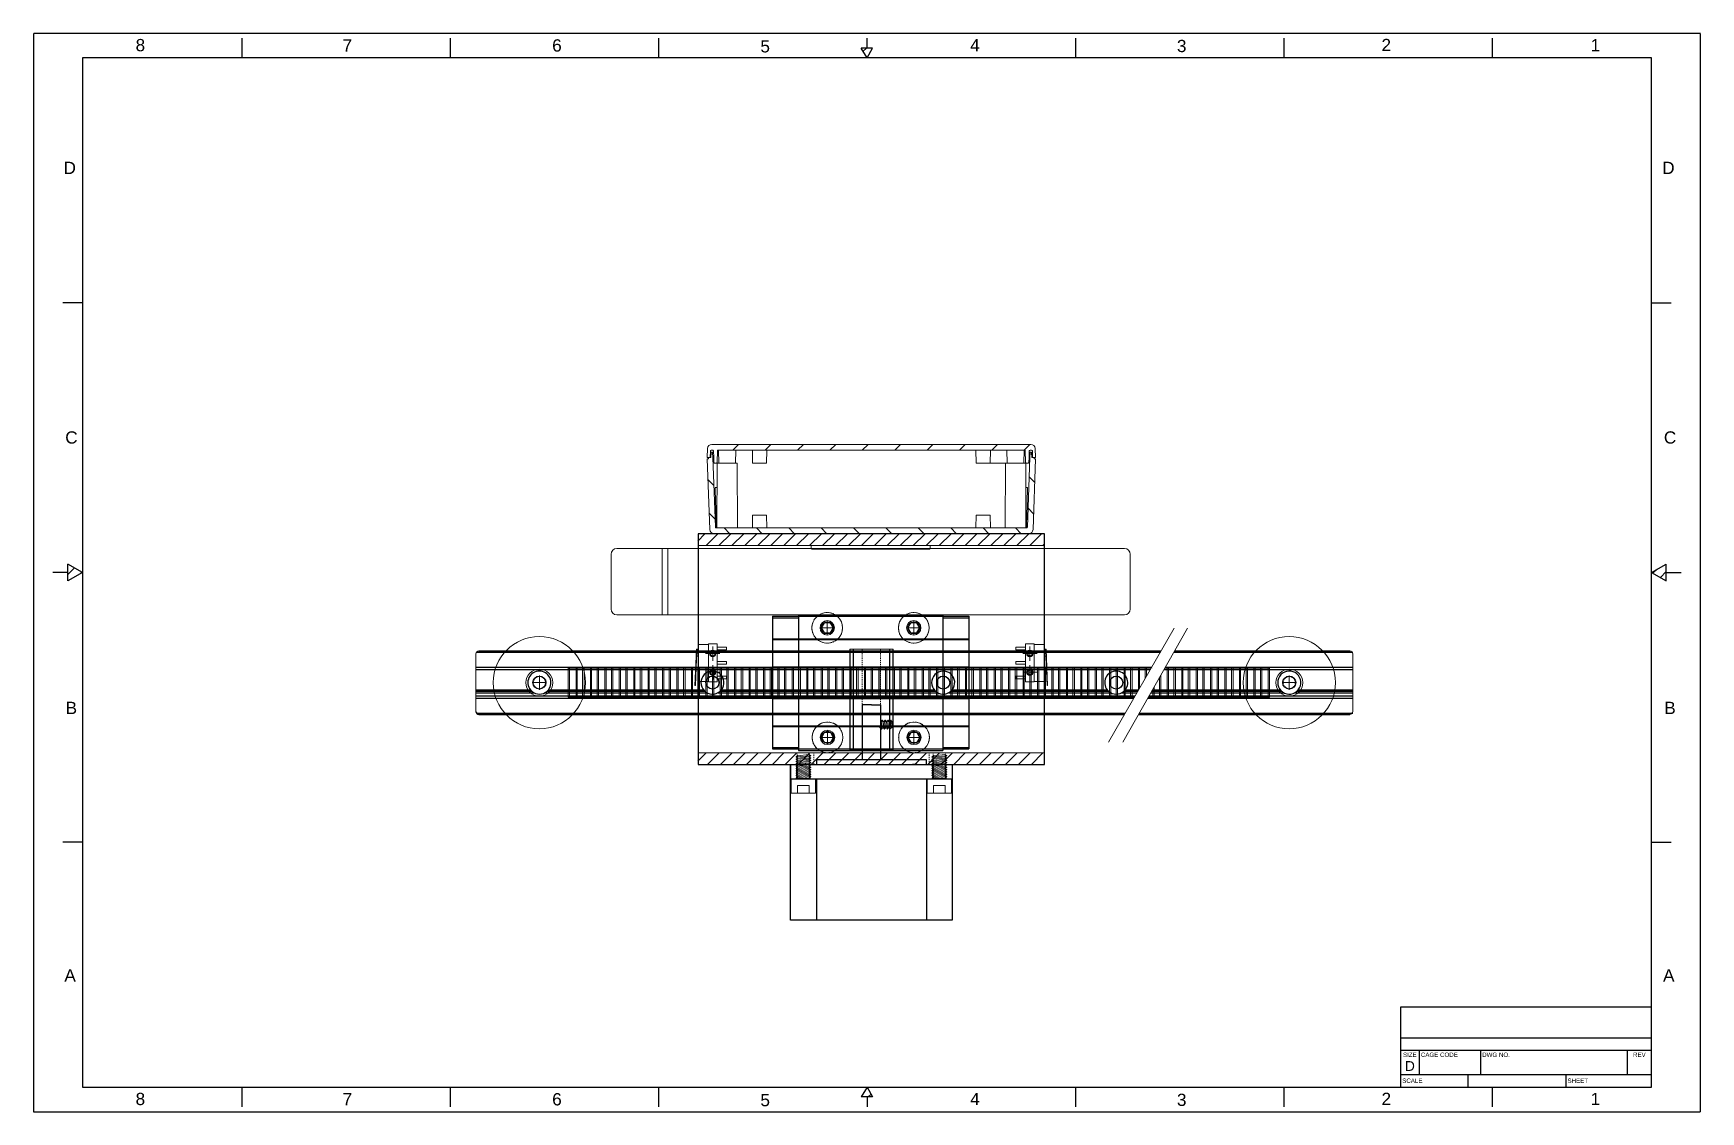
# Model space of a CAD drawing. Header units: millimetres. Extents: x -784753 to 2894, y -738 to 77802.
# Drawn here: x 1672 to 2250, y 1583 to 1957 of the extents above; entities that cross this region are included whole.
import ezdxf
from ezdxf.enums import TextEntityAlignment as Align

# ---------------------------------------------------------------- set-up
doc = ezdxf.new("R2010")
doc.units = ezdxf.units.MM
for name, pattern in [('CHAIN', [0.7087, 0.4724, -0.0591, 0.1181, -0.0591]), ('HIDDEN2', [0.1875, 0.125, -0.0625]), ('phl_center', [0.75, 0.4, -0.35]), ('phl_thick', [0])]:
    doc.linetypes.add(name, pattern=pattern)
doc.layers.add('1', color=253, linetype='Continuous', plot=False)
doc.layers.add('2', color=251, linetype='Continuous', plot=False)
doc.layers.add('DEFAULT', color=7, linetype='Continuous')
doc.layers.add('projection', color=7, linetype='Continuous')
doc.layers.add('Hatch (ANSI)', color=9, linetype='Continuous', lineweight=9)
doc.layers.add('Visible (ANSI)', color=7, linetype='Continuous', lineweight=18)
doc.styles.add('ARIAL_TTF', font='arial.ttf')

# ---------------------------------------------------------------- blocks, each defined once
blk = doc.blocks.new('MICROSWITCH-LEFT')
at = {"lineweight": 0}
for p, q in [((1274.55, 135.46), (1274.55, 131.96)), ((1274.55, 135.46), (1287.35, 135.46)), ((1288.75, 136.66), (1276.19, 136.12)), ((1276.19, 135.46), (1276.19, 136.12)), ((1276.39, 135.46), (1276.19, 135.46)), ((1276.39, 135.96), (1288.75, 136.46)), ((1276.39, 135.96), (1276.39, 135.46)), ((1277.57, 135.46), (1277.57, 135.81)), ((1277.77, 136.01), (1278.45, 136.01)), ((1278.65, 135.81), (1278.65, 135.46)), ((1287.35, 135.46), (1287.35, 131.96)), ((1288.75, 136.46), (1288.75, 136.66)), ((1274.35, 128.96), (1274.35, 131.96)), ((1287.55, 131.96), (1274.35, 131.96)), ((1274.55, 128.96), (1274.35, 128.96)), ((1274.55, 128.96), (1287.35, 128.96)), ((1280.95, 128.96), (1275.15, 128.96)), ((1275.5, 125.66), (1275.5, 128.96)), ((1280.95, 128.96), (1275.95, 128.96)), ((1275.95, 128.96), (1276.4, 128.96)), ((1276.4, 128.96), (1276.4, 125.66)), ((1280.95, 128.96), (1277.7, 128.96)), ((1280.5, 125.66), (1280.5, 128.96)), ((1280.95, 128.96), (1286.03, 128.96)), ((1280.95, 128.96), (1284.2, 128.96)), ((1281.4, 125.66), (1281.4, 128.96)), ((1285.58, 125.66), (1285.58, 128.96)), ((1286.48, 125.66), (1286.48, 128.96)), ((1287.35, 128.96), (1287.55, 128.96)), ((1287.35, 128.96), (1287.55, 128.96)), ((1287.55, 128.96), (1287.55, 131.96)), ((1275.95, 125.66), (1275.5, 125.66)), ((1276.4, 125.66), (1275.95, 125.66)), ((1280.95, 125.66), (1280.5, 125.66)), ((1280.95, 125.66), (1281.4, 125.66)), ((1286.03, 125.66), (1285.58, 125.66)), ((1286.03, 125.66), (1286.48, 125.66))]:
    blk.add_line(p, q, dxfattribs=at)
for centre in [(1277.7, 130.46), (1284.2, 130.46)]:
    blk.add_circle(centre, 1.1, dxfattribs=at)
for centre, start, end in [((1277.77, 135.81), 90, 180), ((1278.45, 135.81), 0, 90)]:
    blk.add_arc(centre, 0.2, start, end, dxfattribs=at)
blk = doc.blocks.new('ALUMIINIPUTKI-80X80-BOTTOMS')
at = {"layer": 'Hatch (ANSI)', "lineweight": 0}
h = blk.add_hatch(dxfattribs=at)
h.set_pattern_fill('ANSI31', color=256, style=0)
h.set_pattern_definition([(45, (83.8435, -284.888), (-2.245064, 2.245064), [])])
h.paths.add_polyline_path([(1312.97, -28.4), (1312.97, -32.52), (1432.97, -32.52), (1432.97, -28.4)])
h = blk.add_hatch(dxfattribs=at)
h.set_pattern_fill('ANSI31', color=256, style=0)
h.set_pattern_definition([(45, (83.9536, -284.888), (-2.245064, 2.245064), [])])
h.paths.add_polyline_path([(1433.08, -104.38), (1313.08, -104.38), (1313.08, -108.4), (1433.08, -108.4)])
for p, q in [((1433.19, -28.4), (1313.19, -28.4)), ((1313.19, -28.4), (1313.19, -108.4)), ((1433.19, -108.4), (1433.19, -28.4)), ((1313.19, -108.4), (1433.19, -108.4))]:
    blk.add_line(p, q)
at = {"color": 0, "lineweight": 0}
for p, q in [((1355.39, -61.04), (1360.39, -61.04)), ((1357.89, -58.54), (1357.89, -63.54)), ((1385.39, -61.04), (1390.39, -61.04)), ((1387.89, -58.54), (1387.89, -63.54)), ((1318.19, -67.46), (1318.19, -72.46)), ((1428.19, -67.46), (1428.19, -72.46)), ((1315.69, -69.96), (1320.69, -69.96)), ((1318.19, -73.96), (1318.19, -78.96)), ((1425.69, -69.96), (1430.69, -69.96)), ((1428.19, -73.96), (1428.19, -78.96)), ((1315.69, -76.46), (1320.69, -76.46)), ((1425.69, -76.46), (1430.69, -76.46)), ((1357.97, -96.54), (1357.97, -101.54)), ((1387.97, -96.54), (1387.97, -101.54)), ((1355.47, -99.04), (1360.47, -99.04)), ((1385.47, -99.04), (1390.47, -99.04))]:
    blk.add_line(p, q, dxfattribs=at)
at = {"lineweight": 0}
for p, q in [((1349.62, -108.4), (1347.12, -108.4)), ((1349.62, -108.4), (1352.12, -108.4)), ((1373.19, -108.4), (1353.19, -108.4)), ((1373.19, -108.4), (1393.19, -108.4)), ((1396.76, -108.4), (1394.26, -108.4)), ((1396.76, -108.4), (1399.26, -108.4)), ((1428.19, -104.38), (1427.19, -104.38)), ((1428.19, -104.38), (1429.19, -104.38))]:
    blk.add_line(p, q, dxfattribs=at)
at = {"linetype": 'phl_center', "lineweight": 0}
for p, q in [((1347.52, -108.4), (1347.52, -104.38)), ((1351.72, -108.4), (1351.72, -104.38)), ((1353.19, -108.4), (1353.19, -104.38)), ((1393.19, -108.4), (1393.19, -104.38)), ((1394.66, -108.4), (1394.66, -104.38)), ((1398.86, -108.4), (1398.86, -104.38))]:
    blk.add_line(p, q, dxfattribs=at)
for centre in [(1357.89, -61.04), (1387.89, -61.04), (1357.97, -99.04), (1387.97, -99.04)]:
    blk.add_circle(centre, 5.32, dxfattribs=at)
at = {"lineweight": 0}
for centre, radius in [((1357.89, -61.04), 2.5), ((1387.89, -61.04), 2.5), ((1318.19, -69.96), 0.8), ((1428.19, -69.96), 0.8), ((1318.19, -76.46), 0.8), ((1428.19, -76.46), 0.8), ((1357.97, -99.04), 2.5), ((1387.97, -99.04), 2.5)]:
    blk.add_circle(centre, radius, dxfattribs=at)
at = {"layer": 'Hatch (ANSI)', "linetype": 'CHAIN', "lineweight": 0}
blk.add_line((1312.97, -32.52), (1432.97, -32.52), dxfattribs=at)
at = {"layer": 'Hatch (ANSI)', "lineweight": 0}
blk.add_line((1312.97, -104.38), (1432.97, -104.38), dxfattribs=at)
blk = doc.blocks.new('kh56_askelmoottori_left')
for p, q in [((184.25, 0), (184.25, 56)), ((184.25, 56), (238.25, 56)), ((184.25, 51.57), (184.25, 53.82)), ((189.25, 0), (189.25, 56)), ((189.25, 53.82), (189.25, 49.32)), ((238.25, 56), (238.25, 0)), ((184.25, 47.1), (182.65, 47.1)), ((182.65, 47.1), (182.65, 9)), ((184.25, 28), (184.25, 47.1)), ((189.25, 47.1), (238.25, 47.1)), ((184.25, 24.82), (184.25, 43.88)), ((184.25, 43.88), (184.25, 42.28)), ((184.25, 28), (184.25, 38.41)), ((163.65, 28), (163.65, 31.18)), ((163.65, 31.18), (182.65, 31.18)), ((163.65, 28), (163.65, 24.82)), ((163.65, 24.82), (182.65, 24.82)), ((182.65, 9), (184.25, 9)), ((184.25, 4.43), (184.25, 6.68)), ((189.25, 9), (238.25, 9)), ((189.25, 6.68), (189.25, 2.18)), ((238.25, 0), (184.25, 0)), ((184.25, 0), (189.25, 0))]:
    blk.add_line(p, q)
at = {"linetype": 'phl_center'}
for p, q in [((184.25, 53.82), (189.25, 53.82)), ((189.25, 49.32), (184.25, 49.32)), ((184.25, 6.68), (189.25, 6.68)), ((189.25, 2.18), (184.25, 2.18))]:
    blk.add_line(p, q, dxfattribs=at)
blk = doc.blocks.new('HAMMOND-1591XXBTBU-LEFT')
at = {"layer": 'Hatch (ANSI)'}
h = blk.add_hatch(dxfattribs=at)
h.set_pattern_fill('ANSI31', color=256, scale=63.5, style=0)
h.set_pattern_definition([(45, (-524.946, -268.1784), (-5.61266, 5.61266), [])])
edge = h.paths.add_edge_path()
edge.add_ellipse((1.5, -0.05), major_axis=(0, 1.5), ratio=1, start_angle=0, end_angle=88)
edge.add_line((0, 0), (-0.11, -3.05))
edge.add_line((-0.11, -3.05), (0.38, -3.05))
edge.add_line((0.38, -3.05), (0.89, -3.05))
edge.add_line((0.89, -3.05), (0.99, -0.79))
edge.add_ellipse((1.24, -0.8), major_axis=(-0.25, 0.011), ratio=1, start_angle=272.5, end_angle=360, ccw=False)
edge.add_line((1.24, -0.55), (1.79, -0.55))
edge.add_ellipse((1.79, -0.8), major_axis=(0, 0.25), ratio=1, start_angle=272.5, end_angle=360, ccw=False)
edge.add_line((2.04, -0.79), (2.14, -3.05))
edge.add_line((2.14, -3.05), (2.2, -4.81))
edge.add_ellipse((2.45, -4.8), major_axis=(0.25, 0.009), ratio=1, start_angle=180, end_angle=268)
edge.add_line((2.45, -5.05), (3.08, -5.05))
edge.add_ellipse((3.08, -4.8), major_axis=(0, -0.25), ratio=1, start_angle=0, end_angle=88)
edge.add_line((3.33, -4.81), (3.48, -0.55))
edge.add_line((3.48, -0.55), (110.12, -0.55))
edge.add_line((110.12, -0.55), (110.27, -4.81))
edge.add_ellipse((110.52, -4.8), major_axis=(0.25, 0.009), ratio=1, start_angle=180, end_angle=268)
edge.add_line((110.52, -5.05), (111.15, -5.05))
edge.add_ellipse((111.15, -4.8), major_axis=(0, -0.25), ratio=1, start_angle=0, end_angle=88)
edge.add_line((111.4, -4.81), (111.46, -3.05))
edge.add_line((111.46, -3.05), (111.56, -0.79))
edge.add_ellipse((111.81, -0.8), major_axis=(-0.25, 0.011), ratio=1, start_angle=272.5, end_angle=360, ccw=False)
edge.add_line((111.81, -0.55), (112.36, -0.55))
edge.add_ellipse((112.36, -0.8), major_axis=(0, 0.25), ratio=1, start_angle=272.5, end_angle=360, ccw=False)
edge.add_line((112.61, -0.79), (112.71, -3.05))
edge.add_line((112.71, -3.05), (113.23, -3.05))
edge.add_line((113.23, -3.05), (113.71, -3.05))
edge.add_line((113.71, -3.05), (113.6, 0))
edge.add_ellipse((112.1, -0.05), major_axis=(0.05, -1.5), ratio=1, start_angle=90, end_angle=178)
edge.add_line((112.1, 1.45), (1.5, 1.45))
h = blk.add_hatch(dxfattribs=at)
h.set_pattern_fill('ANSI31', color=256, scale=63.5, angle=-90, style=0)
h.set_pattern_definition([(-45, (-524.946, -268.1784), (5.61266, 5.61266), [])])
edge = h.paths.add_edge_path()
edge.add_line((113.23, -3.55), (113.23, -3.05))
edge.add_line((113.23, -3.05), (112.71, -3.05))
edge.add_line((112.71, -3.05), (112.48, -3.05))
edge.add_line((112.48, -3.05), (112.33, -1.42))
edge.add_ellipse((112.21, -1.43), major_axis=(0.125, 0.011), ratio=1, start_angle=360, end_angle=445)
edge.add_line((112.21, -1.3), (111.99, -1.3))
edge.add_ellipse((111.99, -1.43), major_axis=(0, 0.125), ratio=1, start_angle=0, end_angle=85)
edge.add_line((111.87, -1.42), (111.73, -3.05))
edge.add_line((111.73, -3.05), (110.88, -27.31))
edge.add_ellipse((110.63, -27.3), major_axis=(-0.009, -0.25), ratio=1, start_angle=2, end_angle=90, ccw=False)
edge.add_line((110.63, -27.55), (2.97, -27.55))
edge.add_ellipse((2.97, -27.3), major_axis=(-0.25, 0), ratio=1, start_angle=2, end_angle=90, ccw=False)
edge.add_line((2.72, -27.31), (1.88, -3.05))
edge.add_line((1.88, -3.05), (1.73, -1.42))
edge.add_ellipse((1.61, -1.43), major_axis=(0.125, 0.011), ratio=1, start_angle=360, end_angle=445)
edge.add_line((1.61, -1.3), (1.39, -1.3))
edge.add_ellipse((1.39, -1.43), major_axis=(0, 0.125), ratio=1, start_angle=0, end_angle=85)
edge.add_line((1.27, -1.42), (1.13, -3.05))
edge.add_line((1.13, -3.05), (0.89, -3.05))
edge.add_line((0.89, -3.05), (0.38, -3.05))
edge.add_line((0.38, -3.05), (0.38, -3.55))
edge.add_line((0.38, -3.55), (-0.11, -3.55))
edge.add_line((-0.11, -3.55), (0.75, -28.1))
edge.add_ellipse((2.25, -28.05), major_axis=(-0.05, 1.5), ratio=1, start_angle=90, end_angle=178)
edge.add_line((2.25, -29.55), (111.35, -29.55))
edge.add_ellipse((111.35, -28.05), major_axis=(0, -1.5), ratio=1, start_angle=0, end_angle=88)
edge.add_line((112.85, -28.1), (113.71, -3.55))
edge.add_line((113.71, -3.55), (113.23, -3.55))
at = {"layer": 'Visible (ANSI)'}
for p, q in [((0, 0), (-0.11, -3.05)), ((112.1, 1.45), (1.5, 1.45)), ((113.71, -3.05), (113.6, 0)), ((-0.11, -3.05), (0.89, -3.05)), ((0.38, -3.55), (-0.11, -3.55)), ((-0.11, -3.55), (0.75, -28.1)), ((1.13, -3.05), (0.38, -3.05)), ((0.38, -3.05), (0.38, -3.55)), ((0.89, -3.05), (0.99, -0.79)), ((1.27, -1.42), (1.13, -3.05)), ((1.24, -0.55), (1.79, -0.55)), ((1.61, -1.3), (1.39, -1.3)), ((2.07, -1.3), (1.61, -1.3)), ((1.88, -3.05), (1.73, -1.42)), ((2.72, -27.31), (1.88, -3.05)), ((1.88, -3.05), (2.14, -3.05)), ((2.04, -0.79), (2.14, -3.05)), ((2.14, -3.05), (2.2, -4.81)), ((2.45, -5.05), (3.08, -5.05)), ((3.08, -5.05), (3.3, -5.05)), ((3.3, -5.05), (3.2, -27.55)), ((3.3, -5.05), (10.3, -5.05)), ((3.33, -4.81), (3.48, -0.55)), ((3.48, -0.55), (110.12, -0.55)), ((3.88, -5.05), (3.8, -0.55)), ((9.72, -5.05), (9.8, -0.55)), ((10.3, -5.05), (10.4, -27.55)), ((15.63, -5.05), (15.55, -0.55)), ((20.47, -5.05), (15.63, -5.05)), ((20.47, -5.05), (20.55, -0.55)), ((93.13, -5.05), (93.05, -0.55)), ((97.97, -5.05), (93.13, -5.05)), ((97.97, -5.05), (98.05, -0.55)), ((97.97, -5.05), (103.3, -5.05)), ((103.3, -5.05), (103.2, -27.55)), ((103.3, -5.05), (110.3, -5.05)), ((103.88, -5.05), (103.8, -0.55)), ((109.72, -5.05), (109.8, -0.55)), ((110.12, -0.55), (110.27, -4.81)), ((110.3, -5.05), (110.4, -27.55)), ((110.3, -5.05), (110.52, -5.05)), ((110.52, -5.05), (111.15, -5.05)), ((111.73, -3.05), (110.88, -27.31)), ((111.4, -4.81), (111.46, -3.05)), ((111.46, -3.05), (111.56, -0.79)), ((111.46, -3.05), (111.73, -3.05)), ((111.99, -1.3), (111.54, -1.3)), ((111.87, -1.42), (111.73, -3.05)), ((111.81, -0.55), (112.36, -0.55)), ((112.21, -1.3), (111.99, -1.3)), ((112.48, -3.05), (112.33, -1.42)), ((113.23, -3.05), (112.48, -3.05)), ((112.61, -0.79), (112.71, -3.05)), ((112.71, -3.05), (113.71, -3.05)), ((112.85, -28.1), (113.71, -3.55)), ((113.23, -3.55), (113.23, -3.05)), ((113.71, -3.55), (113.23, -3.55)), ((3.26, -13.55), (2.66, -13.55)), ((110.94, -13.55), (110.34, -13.55)), ((15.63, -23.05), (15.55, -27.55)), ((15.63, -23.05), (20.47, -23.05)), ((20.47, -23.05), (20.55, -27.55)), ((93.13, -23.05), (93.05, -27.55)), ((93.13, -23.05), (97.97, -23.05)), ((97.97, -23.05), (98.05, -27.55)), ((110.63, -27.55), (2.97, -27.55)), ((2.25, -29.55), (111.35, -29.55))]:
    blk.add_line(p, q, dxfattribs=at)
at = {"layer": 'Visible (ANSI)', "flags": 128}
for points in [[(3.18, -27.55), (3.17, -27.55), (3.16, -27.55), (3.15, -27.55), (3.14, -27.54), (3.13, -27.54), (3.12, -27.54), (3.11, -27.53), (3.1, -27.52), (3.09, -27.51), (3.08, -27.5), (3.07, -27.5), (3.06, -27.48), (3.05, -27.47), (3.04, -27.46), (3.04, -27.45), (3.03, -27.44), (3.02, -27.42), (3.02, -27.41), (3.01, -27.39), (3.01, -27.38), (3.01, -27.36), (3.01, -27.35), (3, -27.33), (3, -27.31)], [(110.6, -27.31), (110.6, -27.33), (110.6, -27.35), (110.59, -27.36), (110.59, -27.38), (110.59, -27.39), (110.58, -27.41), (110.58, -27.42), (110.57, -27.44), (110.57, -27.45), (110.56, -27.46), (110.55, -27.47), (110.54, -27.48), (110.53, -27.5), (110.53, -27.5), (110.52, -27.51), (110.51, -27.52), (110.5, -27.53), (110.49, -27.54), (110.47, -27.54), (110.46, -27.54), (110.45, -27.55), (110.44, -27.55), (110.43, -27.55), (110.42, -27.55)]]:
    blk.add_lwpolyline(points, dxfattribs=at)
at = {"layer": 'Visible (ANSI)'}
for centre, radius, start, end in [((1.5, -0.05), 1.5, 90, 178), ((112.1, -0.05), 1.5, 2, 90), ((1.24, -0.8), 0.25, 90, 177.5), ((1.39, -1.43), 0.125, 90, 175), ((1.61, -1.43), 0.125, 5, 90), ((1.79, -0.8), 0.25, 2.5, 90), ((2.45, -4.8), 0.25, 182, 270), ((3.08, -4.8), 0.25, 270, 358), ((110.52, -4.8), 0.25, 182, 270), ((111.15, -4.8), 0.25, 270, 358), ((111.81, -0.8), 0.25, 90, 177.5), ((111.99, -1.43), 0.125, 90, 175), ((112.21, -1.43), 0.125, 5, 90), ((112.36, -0.8), 0.25, 2.5, 90), ((2.25, -28.05), 1.5, 182, 270), ((2.97, -27.3), 0.25, 182, 270), ((110.63, -27.3), 0.25, 270, 358), ((111.35, -28.05), 1.5, 270, 358)]:
    blk.add_arc(centre, radius, start, end, dxfattribs=at)
for centre, major_axis, start_param, end_param in [((3.73, 1.09), (-2.59, 114.58), 1.698683, 1.821053), ((109.87, 1.09), (2.59, 114.58), 4.462133, 4.584503)]:
    blk.add_ellipse(centre, major_axis=major_axis, ratio=0.012351, start_param=start_param, end_param=end_param, dxfattribs=at)
blk = doc.blocks.new('T5_40mm_hihnaratas_left')
for p, q in [((127.17, -36.68), (92.17, -36.68)), ((92.17, -37.88), (127.17, -37.88)), ((127.17, -51.73), (127.17, -36.68)), ((92.17, -50.53), (127.17, -50.53)), ((92.17, -51.73), (127.17, -51.73))]:
    blk.add_line(p, q)
at = {"lineweight": 0}
for p, q in [((92.17, -44.21), (92.17, -36.68)), ((92.17, -36.68), (92.17, -51.73)), ((127.17, -37.88), (117.17, -37.88)), ((117.17, -41.08), (119.67, -41.08))]:
    blk.add_line(p, q, dxfattribs=at)
at = {"linetype": 'phl_center', "lineweight": 0}
for p, q in [((117.17, -37.88), (117.17, -41.08)), ((119.67, -41.08), (119.67, -37.88)), ((92.17, -41.08), (127.17, -41.08)), ((92.17, -47.43), (127.17, -47.43))]:
    blk.add_line(p, q, dxfattribs=at)
blk = doc.blocks.new('rattaan-lukitus-ruuvi')
at = {"lineweight": 0}
for p, q in [((1010.95, 151.1), (1011.45, 151.6)), ((1010.95, 151.1), (1010.95, 149.04)), ((1011.45, 150.57), (1010.95, 150.57)), ((1011.2, 148.6), (1011.45, 151.6)), ((1011.45, 151.6), (1011.95, 151.1)), ((1011.45, 150.07), (1011.45, 150.57)), ((1011.7, 149.1), (1011.95, 151.1)), ((1011.95, 151.1), (1012.45, 151.6)), ((1012.2, 148.6), (1012.45, 151.6)), ((1012.45, 151.6), (1012.95, 151.1)), ((1012.7, 149.1), (1012.95, 151.1)), ((1012.95, 151.1), (1013.45, 151.6)), ((1013.2, 148.6), (1013.45, 151.6)), ((1013.45, 151.6), (1013.95, 151.1)), ((1013.7, 149.1), (1013.95, 151.1)), ((1013.95, 151.1), (1014.45, 151.6)), ((1014.2, 148.6), (1014.45, 151.6)), ((1014.45, 151.6), (1014.95, 151.1)), ((1014.7, 149.1), (1014.95, 151.1)), ((1011.45, 149.57), (1010.95, 149.57)), ((1010.95, 149.04), (1011.2, 148.6)), ((1011.2, 148.6), (1011.7, 149.1)), ((1011.45, 150.07), (1011.45, 149.57)), ((1011.7, 149.1), (1012.2, 148.6)), ((1012.2, 148.6), (1012.7, 149.1)), ((1012.7, 149.1), (1013.2, 148.6)), ((1013.2, 148.6), (1013.7, 149.1)), ((1013.7, 149.1), (1014.2, 148.6)), ((1014.2, 148.6), (1014.7, 149.1))]:
    blk.add_line(p, q, dxfattribs=at)
for p in [(1011.95, 151.1), (1012.45, 151.6), (1012.95, 151.1), (1013.45, 151.6), (1013.95, 151.1), (1014.45, 151.6), (1014.95, 151.1), (1012.2, 148.6), (1012.7, 149.1), (1013.2, 148.6), (1013.7, 149.1), (1014.2, 148.6), (1014.7, 149.1)]:
    blk.add_point(p, dxfattribs=at)
blk = doc.blocks.new('M5-FLATHEAD-TOP')
at = {"lineweight": 0}
for p, q in [((1017.72, 165.82), (1016.72, 164.09)), ((1016.72, 164.09), (1017.72, 162.36)), ((1019.72, 165.82), (1017.72, 165.82)), ((1017.72, 162.36), (1019.72, 162.36)), ((1020.72, 164.09), (1019.72, 165.82)), ((1019.72, 162.36), (1020.72, 164.09))]:
    blk.add_line(p, q, dxfattribs=at)
blk.add_circle((1018.72, 164.09), 5.32, dxfattribs=at)
for p in [(1016.72, 164.09), (1017.72, 165.82), (1017.72, 162.36), (1019.72, 165.82), (1019.72, 162.36), (1020.72, 164.09)]:
    blk.add_point(p, dxfattribs=at)
blk = doc.blocks.new('M5-bolt-8mm-long')
at = {"lineweight": 0}
for p, q in [((1058.7, 156.75), (1058.7, 148.25)), ((1063.7, 156.75), (1058.7, 156.75)), ((1063.7, 148.25), (1063.7, 156.75)), ((1058.7, 152.5), (1058.7, 154.5)), ((1063.7, 155), (1063.7, 154.5)), ((1063.7, 154.5), (1064.1, 155)), ((1063.7, 154.5), (1064.1, 150.5)), ((1063.7, 152.5), (1063.7, 150)), ((1063.7, 150), (1063.7, 150.5)), ((1063.7, 150), (1064.1, 150.5)), ((1064.1, 155), (1064.5, 154.5)), ((1064.1, 155), (1064.5, 150)), ((1064.1, 150.5), (1064.5, 150)), ((1064.5, 154.5), (1064.9, 155)), ((1064.5, 154.5), (1064.9, 150.5)), ((1064.5, 150), (1064.9, 150.5)), ((1064.9, 155), (1065.3, 154.5)), ((1064.9, 155), (1065.3, 150)), ((1064.9, 150.5), (1065.3, 150)), ((1065.3, 154.5), (1065.7, 155)), ((1065.3, 154.5), (1065.7, 150.5)), ((1065.3, 150), (1065.7, 150.5)), ((1065.7, 155), (1066.1, 154.5)), ((1065.7, 155), (1066.1, 150)), ((1065.7, 150.5), (1066.1, 150)), ((1066.1, 154.5), (1066.5, 155)), ((1066.1, 154.5), (1066.5, 150.5)), ((1066.1, 150), (1066.5, 150.5)), ((1066.5, 155), (1066.9, 154.5)), ((1066.5, 155), (1066.9, 150)), ((1066.5, 150.5), (1066.9, 150)), ((1066.9, 154.5), (1067.3, 155)), ((1066.9, 154.5), (1067.3, 150.5)), ((1066.9, 150), (1067.3, 150.5)), ((1067.3, 155), (1067.7, 154.5)), ((1067.3, 155), (1067.7, 150)), ((1067.3, 150.5), (1067.7, 150)), ((1067.7, 154.5), (1068.1, 155)), ((1067.7, 154.5), (1068.1, 150.5)), ((1067.7, 150), (1068.1, 150.5)), ((1068.1, 155), (1068.5, 154.5)), ((1068.1, 155), (1068.5, 150)), ((1068.1, 150.5), (1068.5, 150)), ((1068.5, 154.5), (1068.9, 155)), ((1068.5, 154.5), (1068.9, 150.5)), ((1068.5, 150), (1068.9, 150.5)), ((1068.9, 155), (1069.3, 154.5)), ((1068.9, 155), (1069.3, 150)), ((1068.9, 150.5), (1069.3, 150)), ((1069.3, 154.5), (1069.7, 155)), ((1069.3, 154.5), (1069.7, 150.5)), ((1069.3, 150), (1069.7, 150.5)), ((1069.7, 155), (1070.1, 154.5)), ((1069.7, 155), (1070.1, 150)), ((1069.7, 150.5), (1070.1, 150)), ((1070.1, 154.5), (1070.5, 155)), ((1070.1, 154.5), (1070.5, 150.5)), ((1070.1, 150), (1070.5, 150.5)), ((1070.5, 155), (1070.9, 154.5)), ((1070.5, 155), (1070.9, 150)), ((1070.5, 150.5), (1070.9, 150)), ((1070.9, 154.5), (1071.3, 155)), ((1070.9, 154.5), (1071.3, 150.5)), ((1070.9, 150), (1071.3, 150.5)), ((1071.3, 155), (1071.7, 154.5)), ((1071.3, 155), (1071.7, 150)), ((1071.3, 150.5), (1071.7, 150)), ((1071.7, 154.5), (1072.1, 150.5)), ((1071.7, 150), (1072.1, 150.5)), ((1058.7, 148.25), (1063.7, 148.25))]:
    blk.add_line(p, q, dxfattribs=at)
at = {"color": 252, "lineweight": 0}
for p, q in [((1058.7, 154.5), (1061.4, 154.5)), ((1061.4, 150.5), (1058.7, 150.5)), ((1061.4, 154.5), (1061.4, 150.5))]:
    blk.add_line(p, q, dxfattribs=at)
at = {"lineweight": 0}
for p in [(1064.5, 154.5), (1064.9, 155), (1064.9, 150.5), (1065.3, 154.5), (1065.7, 155), (1065.7, 150.5), (1066.1, 154.5), (1066.5, 155), (1066.5, 150.5), (1066.9, 154.5), (1067.3, 155), (1067.3, 150.5), (1067.7, 154.5), (1068.1, 155), (1068.1, 150.5), (1068.5, 154.5), (1068.9, 155), (1068.9, 150.5), (1069.3, 154.5), (1069.7, 155), (1069.7, 150.5), (1070.1, 154.5), (1070.5, 155), (1070.5, 150.5), (1070.9, 154.5), (1071.3, 155), (1071.3, 150.5), (1071.7, 154.5), (1072.1, 150.5), (1064.5, 150), (1065.3, 150), (1066.1, 150), (1066.9, 150), (1067.7, 150), (1068.5, 150), (1069.3, 150), (1070.1, 150), (1070.9, 150), (1071.7, 150)]:
    blk.add_point(p, dxfattribs=at)
blk = doc.blocks.new('AKKU-BOTTOMS')
at = {"layer": '1', "lineweight": 0}
for p, q in [((1297.02, -96.81), (1297.02, -77.81)), ((1299.02, -75.81), (1475.02, -75.81)), ((1314.74, -75.81), (1314.74, -98.81)), ((1316.69, -75.81), (1316.69, -98.81)), ((1477.02, -77.81), (1477.02, -96.81)), ((1475.02, -98.81), (1299.02, -98.81))]:
    blk.add_line(p, q, dxfattribs=at)
for centre, start, end in [((1299.02, -77.81), 90, 180), ((1475.02, -77.81), 0, 90), ((1299.02, -96.81), 180, 270), ((1475.02, -96.81), 270, 0)]:
    blk.add_arc(centre, 2, start, end, dxfattribs=at)
blk = doc.blocks.new('TARRATEIPPI-LEFT')
at = {"lineweight": 0}
for p, q in [((980.38, 223.71), (979.58, 223.71)), ((979.58, 223.71), (979.58, 182.41)), ((980.58, 223.56), (980.83, 223.56)), ((980.58, 182.61), (980.58, 223.51)), ((980.58, 223.41), (980.92, 223.41)), ((980.58, 223.26), (980.83, 223.26)), ((980.58, 223.11), (980.92, 223.11)), ((980.58, 222.96), (980.83, 222.96)), ((980.58, 222.81), (980.92, 222.81)), ((980.58, 222.66), (980.83, 222.66)), ((980.58, 222.51), (980.92, 222.51)), ((980.58, 222.36), (980.83, 222.36)), ((980.58, 222.21), (980.92, 222.21)), ((980.58, 222.06), (980.83, 222.06)), ((980.58, 221.91), (980.92, 221.91)), ((980.58, 221.76), (980.83, 221.76)), ((980.58, 221.61), (980.92, 221.61)), ((980.58, 221.46), (980.83, 221.46)), ((980.58, 221.31), (980.92, 221.31)), ((980.58, 221.16), (980.83, 221.16)), ((980.58, 221.01), (980.92, 221.01)), ((980.58, 220.86), (980.83, 220.86)), ((980.58, 220.71), (980.92, 220.71)), ((980.58, 220.56), (980.83, 220.56)), ((980.58, 220.41), (980.92, 220.41)), ((980.58, 220.26), (980.83, 220.26)), ((980.58, 220.11), (980.92, 220.11)), ((980.58, 219.96), (980.83, 219.96)), ((980.58, 219.81), (980.92, 219.81)), ((980.58, 219.66), (980.83, 219.66)), ((980.58, 219.51), (980.92, 219.51)), ((980.58, 219.36), (980.83, 219.36)), ((980.58, 219.21), (980.92, 219.21)), ((980.58, 219.06), (980.83, 219.06)), ((980.58, 218.91), (980.92, 218.91)), ((980.58, 218.76), (980.83, 218.76)), ((980.58, 218.61), (980.92, 218.61)), ((980.58, 218.46), (980.83, 218.46)), ((980.58, 218.31), (980.92, 218.31)), ((980.58, 218.16), (980.83, 218.16)), ((980.58, 218.01), (980.92, 218.01)), ((980.58, 217.86), (980.83, 217.86)), ((980.58, 217.71), (980.92, 217.71)), ((980.58, 217.56), (980.83, 217.56)), ((980.58, 217.41), (980.92, 217.41)), ((980.58, 217.26), (980.83, 217.26)), ((980.58, 217.11), (980.92, 217.11)), ((980.58, 216.96), (980.83, 216.96)), ((980.58, 216.81), (980.92, 216.81)), ((980.58, 216.66), (980.83, 216.66)), ((980.58, 216.51), (980.92, 216.51)), ((980.58, 216.36), (980.83, 216.36)), ((980.58, 216.21), (980.92, 216.21)), ((980.58, 216.06), (980.83, 216.06)), ((980.58, 215.91), (980.92, 215.91)), ((980.58, 215.76), (980.83, 215.76)), ((980.58, 215.61), (980.92, 215.61)), ((980.58, 215.46), (980.83, 215.46)), ((980.58, 215.31), (980.92, 215.31)), ((980.58, 215.16), (980.83, 215.16)), ((980.58, 215.01), (980.92, 215.01)), ((980.58, 214.86), (980.83, 214.86)), ((980.58, 214.71), (980.92, 214.71)), ((980.58, 214.56), (980.83, 214.56)), ((980.58, 214.41), (980.92, 214.41)), ((980.58, 214.26), (980.83, 214.26)), ((980.58, 214.11), (980.92, 214.11)), ((980.58, 213.96), (980.83, 213.96)), ((980.58, 213.81), (980.92, 213.81)), ((980.58, 213.66), (980.83, 213.66)), ((980.58, 213.51), (980.92, 213.51)), ((980.58, 213.36), (980.83, 213.36)), ((980.58, 213.21), (980.92, 213.21)), ((980.58, 213.06), (980.83, 213.06)), ((980.58, 212.91), (980.92, 212.91)), ((980.58, 212.76), (980.83, 212.76)), ((980.58, 212.61), (980.92, 212.61)), ((980.58, 212.46), (980.83, 212.46)), ((980.58, 212.31), (980.92, 212.31)), ((980.58, 212.16), (980.83, 212.16)), ((980.58, 212.01), (980.92, 212.01)), ((980.58, 211.86), (980.83, 211.86)), ((980.58, 211.71), (980.92, 211.71)), ((980.58, 211.56), (980.83, 211.56)), ((980.58, 211.41), (980.92, 211.41)), ((980.58, 211.26), (980.83, 211.26)), ((980.58, 211.11), (980.92, 211.11)), ((980.58, 210.96), (980.83, 210.96)), ((980.58, 210.81), (980.92, 210.81)), ((980.58, 210.66), (980.83, 210.66)), ((980.58, 210.51), (980.92, 210.51)), ((980.58, 210.36), (980.83, 210.36)), ((980.58, 210.21), (980.92, 210.21)), ((980.58, 210.06), (980.83, 210.06)), ((980.58, 209.91), (980.92, 209.91)), ((980.58, 209.76), (980.83, 209.76)), ((980.58, 209.61), (980.92, 209.61)), ((980.58, 209.46), (980.83, 209.46)), ((980.58, 209.31), (980.92, 209.31)), ((980.58, 209.16), (980.83, 209.16)), ((980.58, 209.01), (980.92, 209.01)), ((980.58, 208.86), (980.83, 208.86)), ((980.58, 208.71), (980.92, 208.71)), ((980.58, 208.56), (980.83, 208.56)), ((980.58, 208.41), (980.92, 208.41)), ((980.58, 208.26), (980.83, 208.26)), ((980.58, 208.11), (980.92, 208.11)), ((980.58, 207.96), (980.83, 207.96)), ((980.58, 207.81), (980.92, 207.81)), ((980.58, 207.66), (980.83, 207.66)), ((980.58, 207.51), (980.92, 207.51)), ((980.58, 207.36), (980.83, 207.36)), ((980.58, 207.21), (980.92, 207.21)), ((980.58, 207.06), (980.83, 207.06)), ((980.58, 206.91), (980.92, 206.91)), ((980.58, 206.76), (980.83, 206.76)), ((980.58, 206.61), (980.92, 206.61)), ((980.58, 206.46), (980.83, 206.46)), ((980.58, 206.31), (980.92, 206.31)), ((980.58, 206.16), (980.83, 206.16)), ((980.58, 206.01), (980.92, 206.01)), ((980.58, 205.86), (980.83, 205.86)), ((980.58, 205.71), (980.92, 205.71)), ((980.58, 205.56), (980.83, 205.56)), ((980.58, 205.41), (980.92, 205.41)), ((980.58, 205.26), (980.83, 205.26)), ((980.58, 205.11), (980.92, 205.11)), ((980.58, 204.96), (980.83, 204.96)), ((980.58, 204.81), (980.92, 204.81)), ((980.58, 204.66), (980.83, 204.66)), ((980.58, 204.51), (980.92, 204.51)), ((980.58, 204.36), (980.83, 204.36)), ((980.58, 204.21), (980.92, 204.21)), ((980.58, 204.06), (980.83, 204.06)), ((980.58, 203.91), (980.92, 203.91)), ((980.58, 203.76), (980.83, 203.76)), ((980.58, 203.61), (980.92, 203.61)), ((980.58, 203.46), (980.83, 203.46)), ((980.58, 203.31), (980.92, 203.31)), ((980.58, 203.16), (980.83, 203.16)), ((980.58, 203.01), (980.92, 203.01)), ((980.58, 202.86), (980.83, 202.86)), ((980.58, 202.71), (980.92, 202.71)), ((980.58, 202.56), (980.83, 202.56)), ((980.58, 202.41), (980.92, 202.41)), ((980.58, 202.26), (980.83, 202.26)), ((980.58, 202.11), (980.92, 202.11)), ((980.58, 201.96), (980.83, 201.96)), ((980.58, 201.81), (980.92, 201.81)), ((980.58, 201.66), (980.83, 201.66)), ((980.58, 201.51), (980.92, 201.51)), ((980.58, 201.36), (980.83, 201.36)), ((980.58, 201.21), (980.92, 201.21)), ((980.58, 201.06), (980.83, 201.06)), ((980.58, 200.91), (980.92, 200.91)), ((980.58, 200.76), (980.83, 200.76)), ((980.58, 200.61), (980.92, 200.61)), ((980.58, 200.46), (980.83, 200.46)), ((980.58, 200.31), (980.92, 200.31)), ((980.58, 200.16), (980.83, 200.16)), ((980.58, 200.01), (980.92, 200.01)), ((980.58, 199.86), (980.83, 199.86)), ((980.58, 199.71), (980.92, 199.71)), ((980.58, 199.56), (980.83, 199.56)), ((980.58, 199.41), (980.92, 199.41)), ((980.58, 199.26), (980.83, 199.26)), ((980.58, 199.11), (980.92, 199.11)), ((980.58, 198.96), (980.83, 198.96)), ((980.58, 198.81), (980.92, 198.81)), ((980.58, 198.66), (980.83, 198.66)), ((980.58, 198.51), (980.92, 198.51)), ((980.58, 198.36), (980.83, 198.36)), ((980.58, 198.21), (980.92, 198.21)), ((980.58, 198.06), (980.83, 198.06)), ((980.58, 197.91), (980.92, 197.91)), ((980.58, 197.76), (980.83, 197.76)), ((980.58, 197.61), (980.92, 197.61)), ((980.58, 197.46), (980.83, 197.46)), ((980.58, 197.31), (980.92, 197.31)), ((980.58, 197.16), (980.83, 197.16)), ((980.58, 197.01), (980.92, 197.01)), ((980.58, 196.86), (980.83, 196.86)), ((980.58, 196.71), (980.92, 196.71)), ((980.58, 196.56), (980.83, 196.56)), ((980.58, 196.41), (980.92, 196.41)), ((980.58, 196.26), (980.83, 196.26)), ((980.58, 196.11), (980.92, 196.11)), ((980.58, 195.96), (980.83, 195.96)), ((980.58, 195.81), (980.92, 195.81)), ((980.58, 195.66), (980.83, 195.66)), ((980.58, 195.51), (980.92, 195.51)), ((980.58, 195.36), (980.83, 195.36)), ((980.58, 195.21), (980.92, 195.21)), ((980.58, 195.06), (980.83, 195.06)), ((980.58, 194.91), (980.92, 194.91)), ((980.58, 194.76), (980.83, 194.76)), ((980.58, 194.61), (980.92, 194.61)), ((980.58, 194.46), (980.83, 194.46)), ((980.58, 194.31), (980.92, 194.31)), ((980.58, 194.16), (980.83, 194.16)), ((980.58, 194.01), (980.92, 194.01)), ((980.58, 193.86), (980.83, 193.86)), ((980.58, 193.71), (980.92, 193.71)), ((980.58, 193.56), (980.83, 193.56)), ((980.58, 193.41), (980.92, 193.41)), ((980.58, 193.26), (980.83, 193.26)), ((980.58, 193.11), (980.92, 193.11)), ((980.58, 192.96), (980.83, 192.96)), ((980.58, 192.81), (980.92, 192.81)), ((980.58, 192.66), (980.83, 192.66)), ((980.58, 192.51), (980.92, 192.51)), ((980.58, 192.36), (980.83, 192.36)), ((980.58, 192.21), (980.92, 192.21)), ((980.58, 192.06), (980.83, 192.06)), ((980.58, 191.91), (980.92, 191.91)), ((980.58, 191.76), (980.83, 191.76)), ((980.58, 191.61), (980.92, 191.61)), ((980.58, 191.46), (980.83, 191.46)), ((980.58, 191.31), (980.92, 191.31)), ((980.58, 191.16), (980.83, 191.16)), ((980.58, 191.01), (980.92, 191.01)), ((980.58, 190.86), (980.83, 190.86)), ((980.58, 190.71), (980.92, 190.71)), ((980.58, 190.56), (980.83, 190.56)), ((980.58, 190.41), (980.92, 190.41)), ((980.58, 190.26), (980.83, 190.26)), ((980.58, 190.11), (980.92, 190.11)), ((980.58, 189.96), (980.83, 189.96)), ((980.58, 189.81), (980.92, 189.81)), ((980.58, 189.66), (980.83, 189.66)), ((980.58, 189.51), (980.92, 189.51)), ((980.58, 189.36), (980.83, 189.36)), ((980.58, 189.21), (980.92, 189.21)), ((980.58, 189.06), (980.83, 189.06)), ((980.58, 188.91), (980.92, 188.91)), ((980.58, 188.76), (980.83, 188.76)), ((980.58, 188.61), (980.92, 188.61)), ((980.58, 188.46), (980.83, 188.46)), ((980.58, 188.31), (980.92, 188.31)), ((980.58, 188.16), (980.83, 188.16)), ((980.58, 188.01), (980.92, 188.01)), ((980.58, 187.86), (980.83, 187.86)), ((980.58, 187.71), (980.92, 187.71)), ((980.58, 187.56), (980.83, 187.56)), ((980.58, 187.41), (980.92, 187.41)), ((980.58, 187.26), (980.83, 187.26)), ((980.58, 187.11), (980.92, 187.11)), ((980.58, 186.96), (980.83, 186.96)), ((980.58, 186.81), (980.92, 186.81)), ((980.58, 186.66), (980.83, 186.66)), ((980.58, 186.51), (980.92, 186.51)), ((980.58, 186.36), (980.83, 186.36)), ((980.58, 186.21), (980.92, 186.21)), ((980.58, 186.06), (980.83, 186.06)), ((980.58, 185.91), (980.92, 185.91)), ((980.58, 185.76), (980.83, 185.76)), ((980.58, 185.61), (980.92, 185.61)), ((980.58, 185.46), (980.83, 185.46)), ((980.58, 185.31), (980.92, 185.31)), ((980.58, 185.16), (980.83, 185.16)), ((980.58, 185.01), (980.92, 185.01)), ((979.58, 182.41), (979.58, 182.41)), ((979.58, 182.41), (980.38, 182.41)), ((980.58, 184.86), (980.83, 184.86)), ((980.58, 184.71), (980.92, 184.71)), ((980.58, 184.56), (980.83, 184.56)), ((980.58, 184.41), (980.92, 184.41)), ((980.58, 184.26), (980.83, 184.26)), ((980.58, 184.11), (980.92, 184.11)), ((980.58, 183.96), (980.83, 183.96)), ((980.58, 183.81), (980.92, 183.81)), ((980.58, 183.66), (980.83, 183.66)), ((980.58, 183.51), (980.92, 183.51)), ((980.58, 183.36), (980.83, 183.36)), ((980.58, 183.21), (980.92, 183.21)), ((980.58, 183.06), (980.83, 183.06)), ((980.58, 182.91), (980.92, 182.91)), ((980.58, 182.76), (980.83, 182.76)), ((980.58, 182.61), (980.92, 182.61))]:
    blk.add_line(p, q, dxfattribs=at)
for centre, start, end in [((980.38, 223.51), 0, 90), ((980.38, 182.61), 270, 0)]:
    blk.add_arc(centre, 0.2, start, end, dxfattribs=at)
blk = doc.blocks.new('TWA-15-1-TOPS')
at = {"linetype": 'phl_thick'}
for p, q in [((1499.26, -32.25), (1545.26, -32.25)), ((1499.26, -100.25), (1499.26, -32.25)), ((1499.76, -41.25), (1499.76, -32.25)), ((1507.06, -100.25), (1507.06, -32.25)), ((1507.26, -100.25), (1507.26, -32.25)), ((1516.76, -100.25), (1516.76, -32.25)), ((1516.96, -100.25), (1516.96, -32.25)), ((1527.56, -100.25), (1527.56, -32.25)), ((1527.76, -100.25), (1527.76, -32.25)), ((1537.26, -100.25), (1537.26, -32.25)), ((1537.46, -100.25), (1537.46, -32.25)), ((1544.76, -41.25), (1544.76, -32.25)), ((1545.26, -100.25), (1545.26, -32.25)), ((1498.76, -41.25), (1545.76, -41.25)), ((1498.76, -91.25), (1498.76, -41.25)), ((1545.76, -91.25), (1545.76, -41.25)), ((1498.76, -91.25), (1545.76, -91.25)), ((1499.76, -100.25), (1499.76, -91.25)), ((1532.26, -91.25), (1532.26, -91.25)), ((1544.76, -100.25), (1544.76, -91.25)), ((1499.26, -100.25), (1545.26, -100.25)), ((1511.26, -100.25), (1511.26, -100.25)), ((1518.01, -100.25), (1518.01, -100.25)), ((1526.51, -100.25), (1526.51, -100.25)), ((1533.46, -100.25), (1533.46, -100.25))]:
    blk.add_line(p, q, dxfattribs=at)
at = {"color": 0, "lineweight": 0}
for p, q in [((1500.76, -51.33), (1505.76, -51.33)), ((1503.26, -53.83), (1503.26, -48.83)), ((1538.76, -51.25), (1543.76, -51.25)), ((1541.26, -53.75), (1541.26, -48.75)), ((1503.26, -83.83), (1503.26, -78.83)), ((1541.26, -83.75), (1541.26, -78.75)), ((1500.76, -81.33), (1505.76, -81.33)), ((1538.76, -81.25), (1543.76, -81.25))]:
    blk.add_line(p, q, dxfattribs=at)
at = {"linetype": 'phl_thick'}
for centre in [(1503.26, -51.25), (1541.26, -51.25), (1503.26, -81.25), (1541.26, -81.25)]:
    blk.add_circle(centre, 2.1, dxfattribs=at)
blk = doc.blocks.new('TS-01-15-RAIL-TOPS')
at = {"linetype": 'ByBlock'}
for p, q in [((1562.99, 186.33), (1562.99, 247.06)), ((1563.39, 186.1), (1563.39, 248.06)), ((1568.59, 183.14), (1568.59, 248.06)), ((1569.45, 182.65), (1569.45, 248.06)), ((1576.49, 229.18), (1576.49, 248.06)), ((1576.99, 228.71), (1576.99, 248.06)), ((1577.49, 228), (1577.49, 248.06)), ((1578.52, 177.48), (1578.52, 248.06)), ((1579.39, 176.98), (1579.39, 248.06)), ((1584.59, 174.02), (1584.59, 248.06)), ((1584.99, 173.79), (1584.99, 247.06)), ((1576.49, 178.64), (1576.49, 222.94)), ((1576.99, 178.35), (1576.99, 223.41)), ((1577.49, 178.07), (1577.49, 224.12)), ((1562.99, 66.06), (1562.99, 181.58)), ((1563.39, 66.06), (1563.39, 181.35)), ((1568.59, 66.06), (1568.59, 178.35)), ((1569.45, 66.06), (1569.45, 177.85)), ((1576.49, 169.18), (1576.49, 173.79)), ((1576.99, 168.71), (1576.99, 173.5)), ((1577.49, 168), (1577.49, 173.21)), ((1578.52, 66.06), (1578.52, 172.62)), ((1579.39, 66.06), (1579.39, 172.12)), ((1584.59, 66.06), (1584.59, 169.11)), ((1584.99, 66.06), (1584.99, 168.88)), ((1576.49, 109.18), (1576.49, 162.94)), ((1576.99, 108.71), (1576.99, 163.41)), ((1577.49, 108), (1577.49, 164.12)), ((1577.49, 66.06), (1577.49, 104.12)), ((1576.49, 66.06), (1576.49, 102.94)), ((1576.99, 66.06), (1576.99, 103.41)), ((1562.99, -54.94), (1562.99, 66.06)), ((1563.39, -55.74), (1563.39, 66.06)), ((1568.59, -55.94), (1568.59, 66.06)), ((1569.45, -55.94), (1569.45, 66.06)), ((1576.49, 29.18), (1576.49, 66.06)), ((1576.99, 28.71), (1576.99, 66.06)), ((1577.49, 28), (1577.49, 66.06)), ((1578.52, -55.94), (1578.52, 66.06)), ((1579.39, -55.94), (1579.39, 66.06)), ((1584.59, -55.74), (1584.59, 66.06)), ((1584.99, -54.94), (1584.99, 66.06)), ((1576.99, -31.29), (1576.99, 23.41)), ((1577.49, -32), (1577.49, 24.12)), ((1576.49, -30.82), (1576.49, 22.94)), ((1576.49, -55.94), (1576.49, -37.06)), ((1576.99, -55.94), (1576.99, -36.59)), ((1577.49, -55.94), (1577.49, -35.88))]:
    blk.add_line(p, q, dxfattribs=at)
at = {"linetype": 'ByBlock', "lineweight": 0}
for p, q in [((1563.99, 248.06), (1583.99, 248.06)), ((1555.13, 190.81), (1594.6, 168.32)), ((1555.13, 186.12), (1594.6, 163.33)), ((1563.99, -55.94), (1583.99, -55.94))]:
    blk.add_line(p, q, dxfattribs=at)
at = {"linetype": 'ByBlock'}
for centre in [(1573.99, 226.06), (1573.99, 166.06), (1573.99, 106.06), (1573.99, 26.06), (1573.99, -33.94)]:
    blk.add_circle(centre, 2.25, dxfattribs=at)
at = {"linetype": 'ByBlock', "lineweight": 0}
for centre, start, end in [((1563.99, 247.06), 90, 180), ((1583.99, 247.06), 0, 90), ((1563.99, -54.94), 180, 270)]:
    blk.add_arc(centre, 1, start, end, dxfattribs=at)
at = {"linetype": 'ByBlock'}
for centre, radius, start, end in [((1573.99, 226.06), 4, 51.31781, 41.40962), ((1573.99, 226.06), 4, 41.40962, 51.31781), ((1573.99, 166.06), 4, 51.31781, 180), ((1573.99, 166.06), 4, 41.40962, 51.31781), ((1573.99, 166.06), 4, 318.59038, 41.40962), ((1573.99, 166.06), 4, 180, 308.68219), ((1573.99, 166.06), 4, 308.68219, 318.59038), ((1573.99, 106.06), 4, 51.31781, 41.40962), ((1573.99, 106.06), 4, 41.40962, 51.31781), ((1573.99, 26.06), 4, 51.31781, 41.40962), ((1573.99, 26.06), 4, 41.40962, 51.31781), ((1573.99, -33.94), 4, 51.31781, 180), ((1573.99, -33.94), 4, 180, 308.68219), ((1573.99, -33.94), 4, 41.40962, 51.31781), ((1573.99, -33.94), 4, 318.59038, 41.40962), ((1573.99, -33.94), 4, 308.68219, 318.59038), ((1583.99, -54.94), 1, 270, 0)]:
    blk.add_arc(centre, radius, start, end, dxfattribs=at)
blk = doc.blocks.new('T5-HIHNA-TOPS')
at = {"lineweight": 0}
for p, q in [((1234.27, 152.47), (1236.98, 152.47)), ((1234.27, 152.47), (1234.27, 142.47)), ((1234.77, 152.47), (1234.77, 142.47)), ((1236.98, 152.47), (1236.98, 152.47)), ((1236.98, 152.47), (1241.98, 152.47)), ((1236.98, 142.47), (1236.98, 152.47)), ((1237.4, 152.47), (1237.4, 142.47)), ((1239.27, 152.47), (1239.27, 142.47)), ((1239.77, 152.47), (1239.77, 142.47)), ((1241.98, 152.47), (1241.98, 152.47)), ((1241.98, 152.47), (1246.98, 152.47)), ((1241.98, 142.47), (1241.98, 152.47)), ((1242.4, 152.47), (1242.4, 142.47)), ((1244.27, 152.47), (1244.27, 142.47)), ((1244.77, 152.47), (1244.77, 142.47)), ((1246.98, 152.47), (1246.98, 152.47)), ((1246.98, 152.47), (1251.98, 152.47)), ((1246.98, 142.47), (1246.98, 152.47)), ((1247.4, 152.47), (1247.4, 142.47)), ((1249.27, 152.47), (1249.27, 142.47)), ((1249.77, 152.47), (1249.77, 142.47)), ((1251.98, 152.47), (1251.98, 152.47)), ((1251.98, 152.47), (1256.98, 152.47)), ((1251.98, 142.47), (1251.98, 152.47)), ((1252.4, 152.47), (1252.4, 142.47)), ((1254.27, 152.47), (1254.27, 142.47)), ((1254.77, 152.47), (1254.77, 142.47)), ((1256.98, 152.47), (1256.98, 152.47)), ((1256.98, 152.47), (1261.98, 152.47)), ((1256.98, 142.47), (1256.98, 152.47)), ((1257.4, 152.47), (1257.4, 142.47)), ((1259.27, 152.47), (1259.27, 142.47)), ((1259.77, 152.47), (1259.77, 142.47)), ((1261.98, 152.47), (1261.98, 152.47)), ((1261.98, 152.47), (1266.98, 152.47)), ((1261.98, 142.47), (1261.98, 152.47)), ((1262.4, 152.47), (1262.4, 142.47)), ((1264.27, 152.47), (1264.27, 142.47)), ((1264.77, 152.47), (1264.77, 142.47)), ((1266.98, 152.47), (1266.98, 152.47)), ((1266.98, 152.47), (1271.98, 152.47)), ((1266.98, 142.47), (1266.98, 152.47)), ((1267.4, 152.47), (1267.4, 142.47)), ((1269.27, 152.47), (1269.27, 142.47)), ((1269.77, 152.47), (1269.77, 142.47)), ((1271.98, 152.47), (1271.98, 152.47)), ((1271.98, 152.47), (1276.98, 152.47)), ((1271.98, 142.47), (1271.98, 152.47)), ((1272.4, 152.47), (1272.4, 142.47)), ((1274.27, 152.47), (1274.27, 142.47)), ((1274.77, 152.47), (1274.77, 142.47)), ((1276.98, 152.47), (1276.98, 152.47)), ((1276.98, 152.47), (1281.98, 152.47)), ((1276.98, 142.47), (1276.98, 152.47)), ((1277.4, 152.47), (1277.4, 142.47)), ((1279.27, 152.47), (1279.27, 142.47)), ((1279.77, 152.47), (1279.77, 142.47)), ((1281.98, 152.47), (1281.98, 152.47)), ((1281.98, 152.47), (1286.98, 152.47)), ((1281.98, 142.47), (1281.98, 152.47)), ((1282.4, 152.47), (1282.4, 142.47)), ((1284.27, 152.47), (1284.27, 142.47)), ((1284.77, 152.47), (1284.77, 142.47)), ((1286.98, 152.47), (1286.98, 152.47)), ((1286.98, 152.47), (1291.98, 152.47)), ((1286.98, 142.47), (1286.98, 152.47)), ((1287.4, 152.47), (1287.4, 142.47)), ((1289.27, 152.47), (1289.27, 142.47)), ((1289.77, 152.47), (1289.77, 142.47)), ((1291.98, 152.47), (1291.98, 152.47)), ((1291.98, 152.47), (1296.98, 152.47)), ((1291.98, 142.47), (1291.98, 152.47)), ((1292.4, 152.47), (1292.4, 142.47)), ((1294.27, 152.47), (1294.27, 142.47)), ((1294.77, 152.47), (1294.77, 142.47)), ((1296.98, 152.47), (1296.98, 152.47)), ((1296.98, 152.47), (1301.98, 152.47)), ((1296.98, 142.47), (1296.98, 152.47)), ((1297.4, 152.47), (1297.4, 142.47)), ((1299.27, 152.47), (1299.27, 142.47)), ((1299.77, 152.47), (1299.77, 142.47)), ((1301.98, 152.47), (1301.98, 152.47)), ((1301.98, 152.47), (1306.98, 152.47)), ((1301.98, 142.47), (1301.98, 152.47)), ((1302.4, 152.47), (1302.4, 142.47)), ((1304.27, 152.47), (1304.27, 142.47)), ((1304.77, 152.47), (1304.77, 142.47)), ((1306.98, 152.47), (1306.98, 152.47)), ((1306.98, 152.47), (1311.98, 152.47)), ((1306.98, 142.47), (1306.98, 152.47)), ((1307.4, 152.47), (1307.4, 142.47)), ((1309.27, 152.47), (1309.27, 142.47)), ((1309.77, 152.47), (1309.77, 142.47)), ((1311.98, 152.47), (1311.98, 152.47)), ((1311.98, 152.47), (1316.98, 152.47)), ((1311.98, 142.47), (1311.98, 152.47)), ((1312.4, 152.47), (1312.4, 142.47)), ((1314.27, 152.47), (1314.27, 142.47)), ((1314.77, 152.47), (1314.77, 142.47)), ((1316.98, 152.47), (1316.98, 152.47)), ((1316.98, 152.47), (1321.98, 152.47)), ((1316.98, 142.47), (1316.98, 152.47)), ((1317.4, 152.47), (1317.4, 142.47)), ((1319.27, 152.47), (1319.27, 142.47)), ((1319.77, 152.47), (1319.77, 142.47)), ((1321.98, 152.47), (1321.98, 152.47)), ((1321.98, 152.47), (1326.98, 152.47)), ((1321.98, 142.47), (1321.98, 152.47)), ((1322.4, 152.47), (1322.4, 142.47)), ((1324.27, 152.47), (1324.27, 142.47)), ((1324.77, 152.47), (1324.77, 142.47)), ((1326.98, 152.47), (1326.98, 152.47)), ((1326.98, 152.47), (1331.98, 152.47)), ((1326.98, 142.47), (1326.98, 152.47)), ((1327.4, 152.47), (1327.4, 142.47)), ((1329.27, 152.47), (1329.27, 142.47)), ((1329.77, 152.47), (1329.77, 142.47)), ((1331.98, 152.47), (1331.98, 152.47)), ((1331.98, 152.47), (1336.98, 152.47)), ((1331.98, 142.47), (1331.98, 152.47)), ((1332.4, 152.47), (1332.4, 142.47)), ((1334.27, 152.47), (1334.27, 142.47)), ((1334.77, 152.47), (1334.77, 142.47)), ((1336.98, 152.47), (1336.98, 152.47)), ((1336.98, 152.47), (1341.98, 152.47)), ((1336.98, 142.47), (1336.98, 152.47)), ((1337.4, 152.47), (1337.4, 142.47)), ((1339.27, 152.47), (1339.27, 142.47)), ((1339.77, 152.47), (1339.77, 142.47)), ((1341.98, 152.47), (1341.98, 152.47)), ((1341.98, 152.47), (1346.98, 152.47)), ((1341.98, 142.47), (1341.98, 152.47)), ((1342.4, 152.47), (1342.4, 142.47)), ((1344.27, 152.47), (1344.27, 142.47)), ((1344.77, 152.47), (1344.77, 142.47)), ((1346.98, 152.47), (1346.98, 152.47)), ((1346.98, 152.47), (1351.98, 152.47)), ((1346.98, 142.47), (1346.98, 152.47)), ((1347.4, 152.47), (1347.4, 142.47)), ((1349.27, 152.47), (1349.27, 142.47)), ((1349.77, 152.47), (1349.77, 142.47)), ((1351.98, 152.47), (1351.98, 152.47)), ((1351.98, 152.47), (1356.98, 152.47)), ((1351.98, 142.47), (1351.98, 152.47)), ((1352.4, 152.47), (1352.4, 142.47)), ((1354.27, 152.47), (1354.27, 142.47)), ((1354.77, 152.47), (1354.77, 142.47)), ((1356.98, 152.47), (1356.98, 152.47)), ((1356.98, 152.47), (1361.98, 152.47)), ((1356.98, 142.47), (1356.98, 152.47)), ((1357.4, 152.47), (1357.4, 142.47)), ((1359.27, 152.47), (1359.27, 142.47)), ((1359.77, 152.47), (1359.77, 142.47)), ((1361.98, 152.47), (1361.98, 152.47)), ((1361.98, 152.47), (1366.98, 152.47)), ((1361.98, 142.47), (1361.98, 152.47)), ((1362.4, 152.47), (1362.4, 142.47)), ((1364.27, 152.47), (1364.27, 142.47)), ((1364.77, 152.47), (1364.77, 142.47)), ((1366.98, 152.47), (1366.98, 152.47)), ((1366.98, 152.47), (1371.98, 152.47)), ((1366.98, 142.47), (1366.98, 152.47)), ((1367.4, 152.47), (1367.4, 142.47)), ((1369.27, 152.47), (1369.27, 142.47)), ((1369.77, 152.47), (1369.77, 142.47)), ((1371.98, 152.47), (1371.98, 152.47)), ((1371.98, 152.47), (1376.98, 152.47)), ((1371.98, 142.47), (1371.98, 152.47)), ((1372.4, 152.47), (1372.4, 142.47)), ((1374.27, 152.47), (1374.27, 142.47)), ((1374.77, 152.47), (1374.77, 142.47)), ((1376.98, 152.47), (1376.98, 152.47)), ((1376.98, 152.47), (1381.98, 152.47)), ((1376.98, 142.47), (1376.98, 152.47)), ((1377.4, 152.47), (1377.4, 142.47)), ((1379.27, 152.47), (1379.27, 142.47)), ((1379.77, 152.47), (1379.77, 142.47)), ((1381.98, 152.47), (1381.98, 152.47)), ((1381.98, 152.47), (1386.98, 152.47)), ((1381.98, 142.47), (1381.98, 152.47)), ((1382.4, 152.47), (1382.4, 142.47)), ((1384.27, 152.47), (1384.27, 142.47)), ((1384.77, 152.47), (1384.77, 142.47)), ((1386.98, 152.47), (1386.98, 152.47)), ((1386.98, 152.47), (1391.98, 152.47)), ((1386.98, 142.47), (1386.98, 152.47)), ((1387.4, 152.47), (1387.4, 142.47)), ((1389.27, 152.47), (1389.27, 142.47)), ((1389.77, 152.47), (1389.77, 142.47)), ((1391.98, 152.47), (1391.98, 152.47)), ((1391.98, 152.47), (1396.98, 152.47)), ((1391.98, 142.47), (1391.98, 152.47)), ((1392.4, 152.47), (1392.4, 142.47)), ((1394.27, 152.47), (1394.27, 142.47)), ((1394.77, 152.47), (1394.77, 142.47)), ((1396.98, 152.47), (1396.98, 152.47)), ((1396.98, 152.47), (1401.98, 152.47)), ((1396.98, 142.47), (1396.98, 152.47)), ((1397.4, 152.47), (1397.4, 142.47)), ((1399.27, 152.47), (1399.27, 142.47)), ((1399.77, 152.47), (1399.77, 142.47)), ((1401.98, 152.47), (1401.98, 152.47)), ((1401.98, 152.47), (1406.98, 152.47)), ((1401.98, 142.47), (1401.98, 152.47)), ((1402.4, 152.47), (1402.4, 142.47)), ((1404.27, 152.47), (1404.27, 142.47)), ((1404.77, 152.47), (1404.77, 142.47)), ((1406.98, 152.47), (1406.98, 152.47)), ((1406.98, 152.47), (1411.98, 152.47)), ((1406.98, 142.47), (1406.98, 152.47)), ((1407.4, 152.47), (1407.4, 142.47)), ((1409.27, 152.47), (1409.27, 142.47)), ((1409.77, 152.47), (1409.77, 142.47)), ((1411.98, 152.47), (1411.98, 152.47)), ((1411.98, 152.47), (1416.98, 152.47)), ((1411.98, 142.47), (1411.98, 152.47)), ((1412.4, 152.47), (1412.4, 142.47)), ((1414.27, 152.47), (1414.27, 142.47)), ((1414.77, 152.47), (1414.77, 142.47)), ((1416.98, 152.47), (1416.98, 152.47)), ((1416.98, 152.47), (1421.98, 152.47)), ((1416.98, 142.47), (1416.98, 152.47)), ((1417.4, 152.47), (1417.4, 142.47)), ((1419.27, 152.47), (1419.27, 142.47)), ((1419.77, 152.47), (1419.77, 142.47)), ((1421.98, 152.47), (1421.98, 152.47)), ((1421.98, 152.47), (1426.98, 152.47)), ((1421.98, 142.47), (1421.98, 152.47)), ((1422.4, 152.47), (1422.4, 142.47)), ((1424.27, 152.47), (1424.27, 142.47)), ((1424.77, 152.47), (1424.77, 142.47)), ((1426.98, 152.47), (1426.98, 152.47)), ((1426.98, 152.47), (1431.98, 152.47)), ((1426.98, 142.47), (1426.98, 152.47)), ((1427.4, 152.47), (1427.4, 142.47)), ((1429.27, 152.47), (1429.27, 142.47)), ((1429.77, 152.47), (1429.77, 142.47)), ((1431.98, 152.47), (1431.98, 152.47)), ((1431.98, 152.47), (1436.33, 152.47)), ((1431.98, 144.92), (1431.98, 152.47)), ((1432.4, 152.47), (1432.4, 145.66)), ((1434.27, 152.47), (1434.27, 148.9)), ((1434.77, 152.47), (1434.77, 149.75)), ((1436.98, 152.47), (1436.98, 152.47)), ((1441.12, 152.47), (1441.98, 152.47)), ((1441.98, 152.47), (1441.98, 152.47)), ((1441.98, 152.47), (1446.98, 152.47)), ((1441.98, 142.47), (1441.98, 152.47)), ((1442.4, 152.47), (1442.4, 142.47)), ((1444.27, 152.47), (1444.27, 142.47)), ((1444.77, 152.47), (1444.77, 142.47)), ((1446.98, 152.47), (1446.98, 152.47)), ((1446.98, 152.47), (1451.98, 152.47)), ((1446.98, 142.47), (1446.98, 152.47)), ((1447.4, 152.47), (1447.4, 142.47)), ((1449.27, 152.47), (1449.27, 142.47)), ((1449.77, 152.47), (1449.77, 142.47)), ((1451.98, 152.47), (1451.98, 152.47)), ((1451.98, 152.47), (1456.98, 152.47)), ((1451.98, 142.47), (1451.98, 152.47)), ((1452.4, 152.47), (1452.4, 142.47)), ((1454.27, 152.47), (1454.27, 142.47)), ((1454.77, 152.47), (1454.77, 142.47)), ((1456.98, 152.47), (1456.98, 152.47)), ((1456.98, 152.47), (1461.98, 152.47)), ((1456.98, 142.47), (1456.98, 152.47)), ((1457.4, 152.47), (1457.4, 142.47)), ((1459.27, 152.47), (1459.27, 142.47)), ((1459.77, 152.47), (1459.77, 142.47)), ((1461.98, 152.47), (1461.98, 152.47)), ((1461.98, 152.47), (1466.98, 152.47)), ((1461.98, 142.47), (1461.98, 152.47)), ((1462.4, 152.47), (1462.4, 142.47)), ((1464.27, 152.47), (1464.27, 142.47)), ((1464.77, 152.47), (1464.77, 142.47)), ((1466.98, 152.47), (1466.98, 152.47)), ((1466.98, 152.47), (1471.98, 152.47)), ((1466.98, 142.47), (1466.98, 152.47)), ((1467.4, 152.47), (1467.4, 142.47)), ((1469.27, 152.47), (1469.27, 142.47)), ((1469.77, 152.47), (1469.77, 142.47)), ((1471.98, 152.47), (1471.98, 152.47)), ((1471.98, 152.47), (1476.98, 152.47)), ((1471.98, 142.47), (1471.98, 152.47)), ((1472.4, 152.47), (1472.4, 142.47)), ((1474.27, 152.47), (1474.27, 142.47)), ((1474.77, 152.47), (1474.77, 142.47)), ((1476.98, 152.47), (1476.98, 152.47)), ((1476.98, 152.47), (1477.4, 152.47)), ((1476.98, 142.47), (1476.98, 152.47)), ((1477.4, 152.47), (1477.4, 142.47)), ((1436.98, 142.47), (1436.98, 145.19)), ((1437.4, 145.93), (1437.4, 142.47)), ((1439.27, 149.22), (1439.27, 142.47)), ((1439.77, 150.08), (1439.77, 142.47)), ((1236.98, 142.47), (1234.27, 142.47)), ((1241.98, 142.47), (1236.98, 142.47)), ((1246.98, 142.47), (1241.98, 142.47)), ((1251.98, 142.47), (1246.98, 142.47)), ((1256.98, 142.47), (1251.98, 142.47)), ((1261.98, 142.47), (1256.98, 142.47)), ((1266.98, 142.47), (1261.98, 142.47)), ((1271.98, 142.47), (1266.98, 142.47)), ((1276.98, 142.47), (1271.98, 142.47)), ((1281.98, 142.47), (1276.98, 142.47)), ((1286.98, 142.47), (1281.98, 142.47)), ((1291.98, 142.47), (1286.98, 142.47)), ((1296.98, 142.47), (1291.98, 142.47)), ((1301.98, 142.47), (1296.98, 142.47)), ((1306.98, 142.47), (1301.98, 142.47)), ((1311.98, 142.47), (1306.98, 142.47)), ((1316.98, 142.47), (1311.98, 142.47)), ((1321.98, 142.47), (1316.98, 142.47)), ((1326.98, 142.47), (1321.98, 142.47)), ((1331.98, 142.47), (1326.98, 142.47)), ((1336.98, 142.47), (1331.98, 142.47)), ((1341.98, 142.47), (1336.98, 142.47)), ((1346.98, 142.47), (1341.98, 142.47)), ((1351.98, 142.47), (1346.98, 142.47)), ((1356.98, 142.47), (1351.98, 142.47)), ((1361.98, 142.47), (1356.98, 142.47)), ((1366.98, 142.47), (1361.98, 142.47)), ((1371.98, 142.47), (1366.98, 142.47)), ((1376.98, 142.47), (1371.98, 142.47)), ((1381.98, 142.47), (1376.98, 142.47)), ((1386.98, 142.47), (1381.98, 142.47)), ((1391.98, 142.47), (1386.98, 142.47)), ((1396.98, 142.47), (1391.98, 142.47)), ((1401.98, 142.47), (1396.98, 142.47)), ((1406.98, 142.47), (1401.98, 142.47)), ((1411.98, 142.47), (1406.98, 142.47)), ((1416.98, 142.47), (1411.98, 142.47)), ((1421.98, 142.47), (1416.98, 142.47)), ((1426.98, 142.47), (1421.98, 142.47)), ((1430.56, 142.47), (1426.98, 142.47)), ((1436.98, 142.47), (1435.43, 142.47)), ((1441.98, 142.47), (1436.98, 142.47)), ((1446.98, 142.47), (1441.98, 142.47)), ((1451.98, 142.47), (1446.98, 142.47)), ((1456.98, 142.47), (1451.98, 142.47)), ((1461.98, 142.47), (1456.98, 142.47)), ((1466.98, 142.47), (1461.98, 142.47)), ((1471.98, 142.47), (1466.98, 142.47)), ((1476.98, 142.47), (1471.98, 142.47)), ((1477.4, 142.47), (1476.98, 142.47))]:
    blk.add_line(p, q, dxfattribs=at)
blk = doc.blocks.new('KISKO-KOROKEPALA-BOTTOM')
at = {"lineweight": 0}
for radius in [16, 4.68]:
    blk.add_circle((1508.81, 148.07), radius, dxfattribs=at)
at = {"linetype": 'phl_center', "lineweight": 0}
blk.add_circle((1508.81, 148.07), 2.1, dxfattribs=at)
at = {"layer": 'Hatch (ANSI)', "color": 0, "lineweight": 0}
for p, q in [((1508.81, 150.57), (1508.81, 145.57)), ((1506.31, 148.07), (1511.31, 148.07))]:
    blk.add_line(p, q, dxfattribs=at)
blk = doc.blocks.new('ASSEMBLY-KISKO-TOPS')
at = {"lineweight": 0, "rotation": 270}
blk.add_blockref('TS-01-15-RAIL-TOPS', (1293.37, 1373.68), dxfattribs=at)
at = {"lineweight": 0}
for p in [(-249.39, -348.38), (10.61, -348.38)]:
    blk.add_blockref('KISKO-KOROKEPALA-BOTTOM', p, dxfattribs=at)
at = {"layer": '1', "linetype": 'ByBlock', "lineweight": 0, "rotation": 270}
blk.add_blockref('TWA-15-1-TOPS', (1440.56, 1321.96), dxfattribs=at)
at = {"layer": '2', "lineweight": 0}
blk.add_blockref('T5-HIHNA-TOPS', (35.15, -347.77), dxfattribs=at)
blk = doc.blocks.new('ASSEMBLY-ALAPUOLI-C')
at = {"lineweight": 0}
for name, p in [('HAMMOND-1591XXBTBU-LEFT', (1317.73, -119.35)), ('ALUMIINIPUTKI-80X80-BOTTOMS', (1.34, -120.5)), ('AKKU-BOTTOMS', (-12.71, -78.22)), ('ASSEMBLY-KISKO-TOPS', (0, -0.23)), ('M5-FLATHEAD-TOP', (340.51, -345.63)), ('M5-FLATHEAD-TOP', (370.51, -345.63)), ('M5-FLATHEAD-TOP', (340.6, -383.63)), ('M5-FLATHEAD-TOP', (370.6, -383.63))]:
    blk.add_blockref(name, p, dxfattribs=at)
at = {"lineweight": 0, "rotation": 270}
for name, p in [('TARRATEIPPI-LEFT', (1171.25, 826.56)), ('MICROSWITCH-LEFT', (1298.99, 1087.24))]:
    blk.add_blockref(name, p, dxfattribs=at)
at = {"lineweight": 0, "xscale": -1, "rotation": 90.00000000000001}
blk.add_blockref('MICROSWITCH-LEFT', (1449.99, 1087.24), dxfattribs=at)
at = {"layer": '1', "lineweight": 0, "rotation": 89.99999999999999}
for p in [(1503.46, -1297.61), (1550.6, -1297.61)]:
    blk.add_blockref('M5-bolt-8mm-long', p, dxfattribs=at)
at = {"layer": '2', "rotation": 270}
for name, p in [('T5_40mm_hihnaratas_left', (1418.74, -96.71)), ('kh56_askelmoottori_left', (1346.53, -44.65))]:
    blk.add_blockref(name, p, dxfattribs=at)
at = {"layer": '2', "lineweight": 0, "rotation": 180}
blk.add_blockref('rattaan-lukitus-ruuvi', (2392.53, -65.02), dxfattribs=at)
blk = doc.blocks.new('*X387')
at = {"layer": 'DEFAULT', "color": 7, "linetype": 'Continuous'}
blk.add_line((17.025, 0.3), (17.082, 0.359), dxfattribs=at)
blk = doc.blocks.new('*X388')
at = {"layer": 'DEFAULT', "color": 7, "linetype": 'Continuous'}
for p, q in [((33.115, 11.066), (33.028, 10.984)), ((33.179, 10.897), (33.299, 11.019))]:
    blk.add_line(p, q, dxfattribs=at)
blk = doc.blocks.new('*X389')
at = {"layer": 'DEFAULT', "color": 7, "linetype": 'Continuous'}
for p, q in [((0.841, 11.092), (0.7, 10.955)), ((0.961, 10.979), (0.989, 11.006))]:
    blk.add_line(p, q, dxfattribs=at)
blk = doc.blocks.new('*X390')
at = {"layer": 'DEFAULT', "color": 7, "linetype": 'Continuous'}
blk.add_line((16.989, 21.699), (16.921, 21.636), dxfattribs=at)
blk = doc.blocks.new('SHEET-D')
at = {"layer": 'DEFAULT', "color": 7, "linetype": 'HIDDEN2'}
for p, q in [((2316.04, -43.12), (2316.04, -417.16)), ((2894.11, -43.12), (2316.04, -43.12)), ((2894.11, -417.16), (2894.11, -43.12)), ((2316.04, -417.16), (2894.11, -417.16))]:
    blk.add_line(p, q, dxfattribs=at)
at = {"layer": 'DEFAULT', "color": 7, "linetype": 'Continuous'}
for p, q in [((2388.3, -44.82), (2388.3, -51.62)), ((2460.56, -44.82), (2460.56, -51.62)), ((2532.82, -44.82), (2532.82, -51.62)), ((2605.08, -48.22), (2605.08, -44.82)), ((2677.34, -44.82), (2677.34, -51.62)), ((2749.59, -44.82), (2749.59, -51.62)), ((2821.85, -44.82), (2821.85, -51.62)), ((2877.11, -51.62), (2333.05, -51.62)), ((2333.05, -51.62), (2333.05, -408.66)), ((2607.04, -48.22), (2603.11, -48.22)), ((2605.08, -51.62), (2603.11, -48.22)), ((2605.08, -51.62), (2607.04, -48.22)), ((2877.11, -408.66), (2877.11, -51.62)), ((2333.05, -136.63), (2326.25, -136.63)), ((2877.11, -136.63), (2883.91, -136.63)), ((2327.95, -230.14), (2322.84, -230.14)), ((2333.05, -230.14), (2327.95, -227.19)), ((2327.95, -233.08), (2327.95, -227.19)), ((2333.05, -230.14), (2327.95, -233.08)), ((2877.11, -230.14), (2882.21, -227.19)), ((2877.11, -230.14), (2882.21, -233.08)), ((2882.21, -233.08), (2882.21, -227.19)), ((2882.21, -230.14), (2887.31, -230.14)), ((2333.05, -323.65), (2326.25, -323.65)), ((2877.11, -323.65), (2883.91, -323.65)), ((2790.06, -380.95), (2790.06, -408.66)), ((2877.11, -380.95), (2790.06, -380.95)), ((2877.11, -391.66), (2790.06, -391.66)), ((2877.11, -395.91), (2790.06, -395.91)), ((2796.52, -395.91), (2796.52, -404.41)), ((2817.77, -395.91), (2817.77, -404.41)), ((2868.61, -395.91), (2868.61, -404.41)), ((2877.11, -404.41), (2790.06, -404.41)), ((2813.35, -404.41), (2813.35, -408.66)), ((2847.35, -404.41), (2847.35, -408.66)), ((2333.05, -408.66), (2877.11, -408.66)), ((2388.3, -408.66), (2388.3, -415.46)), ((2460.56, -408.66), (2460.56, -415.46)), ((2532.82, -408.66), (2532.82, -415.46)), ((2605.08, -408.66), (2603.11, -412.06)), ((2605.08, -408.66), (2607.04, -412.06)), ((2677.34, -408.66), (2677.34, -415.46)), ((2749.59, -408.66), (2749.59, -415.46)), ((2821.85, -408.66), (2821.85, -415.46)), ((2607.04, -412.06), (2603.11, -412.06)), ((2605.08, -412.06), (2605.08, -415.46))]:
    blk.add_line(p, q, dxfattribs=at)
at = {"color": 0, "xscale": 17.00193276708238, "yscale": 17.00193276708238, "zscale": 17.00193276708238}
for name in ['*X390', '*X389', '*X388', '*X387']:
    blk.add_blockref(name, (2316.04, -417.16), dxfattribs=at).dxf.unprotected_set("ltscale", 0)
at = {"layer": 'DEFAULT', "color": 7, "linetype": 'Continuous', "style": 'ARIAL_TTF'}
for s, height, p in [('8', 4.25, (2351.5, -45.08)), ('7', 4.25, (2423.27, -45.19)), ('6', 4.25, (2495.93, -45.19)), ('5', 4.25, (2568.12, -45.49)), ('4', 4.25, (2640.85, -45.1)), ('3', 4.25, (2712.54, -45.38)), ('2', 4.25, (2783.47, -45.04)), ('1', 4.25, (2855.94, -45.11)), ('D', 4.25, (2326.52, -87.66)), ('D', 4.25, (2880.79, -87.66)), ('C', 4.25, (2327.1, -181.17)), ('C', 4.25, (2881.36, -181.17)), ('B', 4.25, (2327.25, -274.98)), ('B', 4.25, (2881.52, -274.98)), ('A', 4.25, (2326.81, -367.76)), ('A', 4.25, (2881.08, -367.76)), ('SIZE', 1.53, (2790.91, -396.65)), (' CAGE CODE', 1.53, (2796.52, -396.65)), (' DWG NO.', 1.53, (2817.77, -396.65)), ('REV', 1.53, (2870.66, -396.65)), ('D', 3.4, (2791.59, -399.62)), (' SCALE', 1.53, (2790.06, -405.66)), (' SHEET', 1.53, (2847.35, -405.66)), ('8', 4.25, (2351.5, -410.62)), ('7', 4.25, (2423.27, -410.73)), ('6', 4.25, (2495.93, -410.73)), ('5', 4.25, (2568.12, -411.03)), ('4', 4.25, (2640.85, -410.65)), ('3', 4.25, (2712.54, -410.92)), ('2', 4.25, (2783.47, -410.58)), ('1', 4.25, (2855.94, -410.65))]:
    blk.add_text(s, height=height, dxfattribs=at).set_placement(p, align=Align.TOP_LEFT)

msp = doc.modelspace()

# ---------------------------------------------------------------- block references
at = {"lineweight": 0}
msp.add_blockref('ASSEMBLY-ALAPUOLI-C', (588.25, 1932.204), dxfattribs=at)
at = {"layer": 'projection', "lineweight": 0}
msp.add_blockref('SHEET-D', (-643.809, 2000), dxfattribs=at)

doc.saveas('drawing.dxf')
